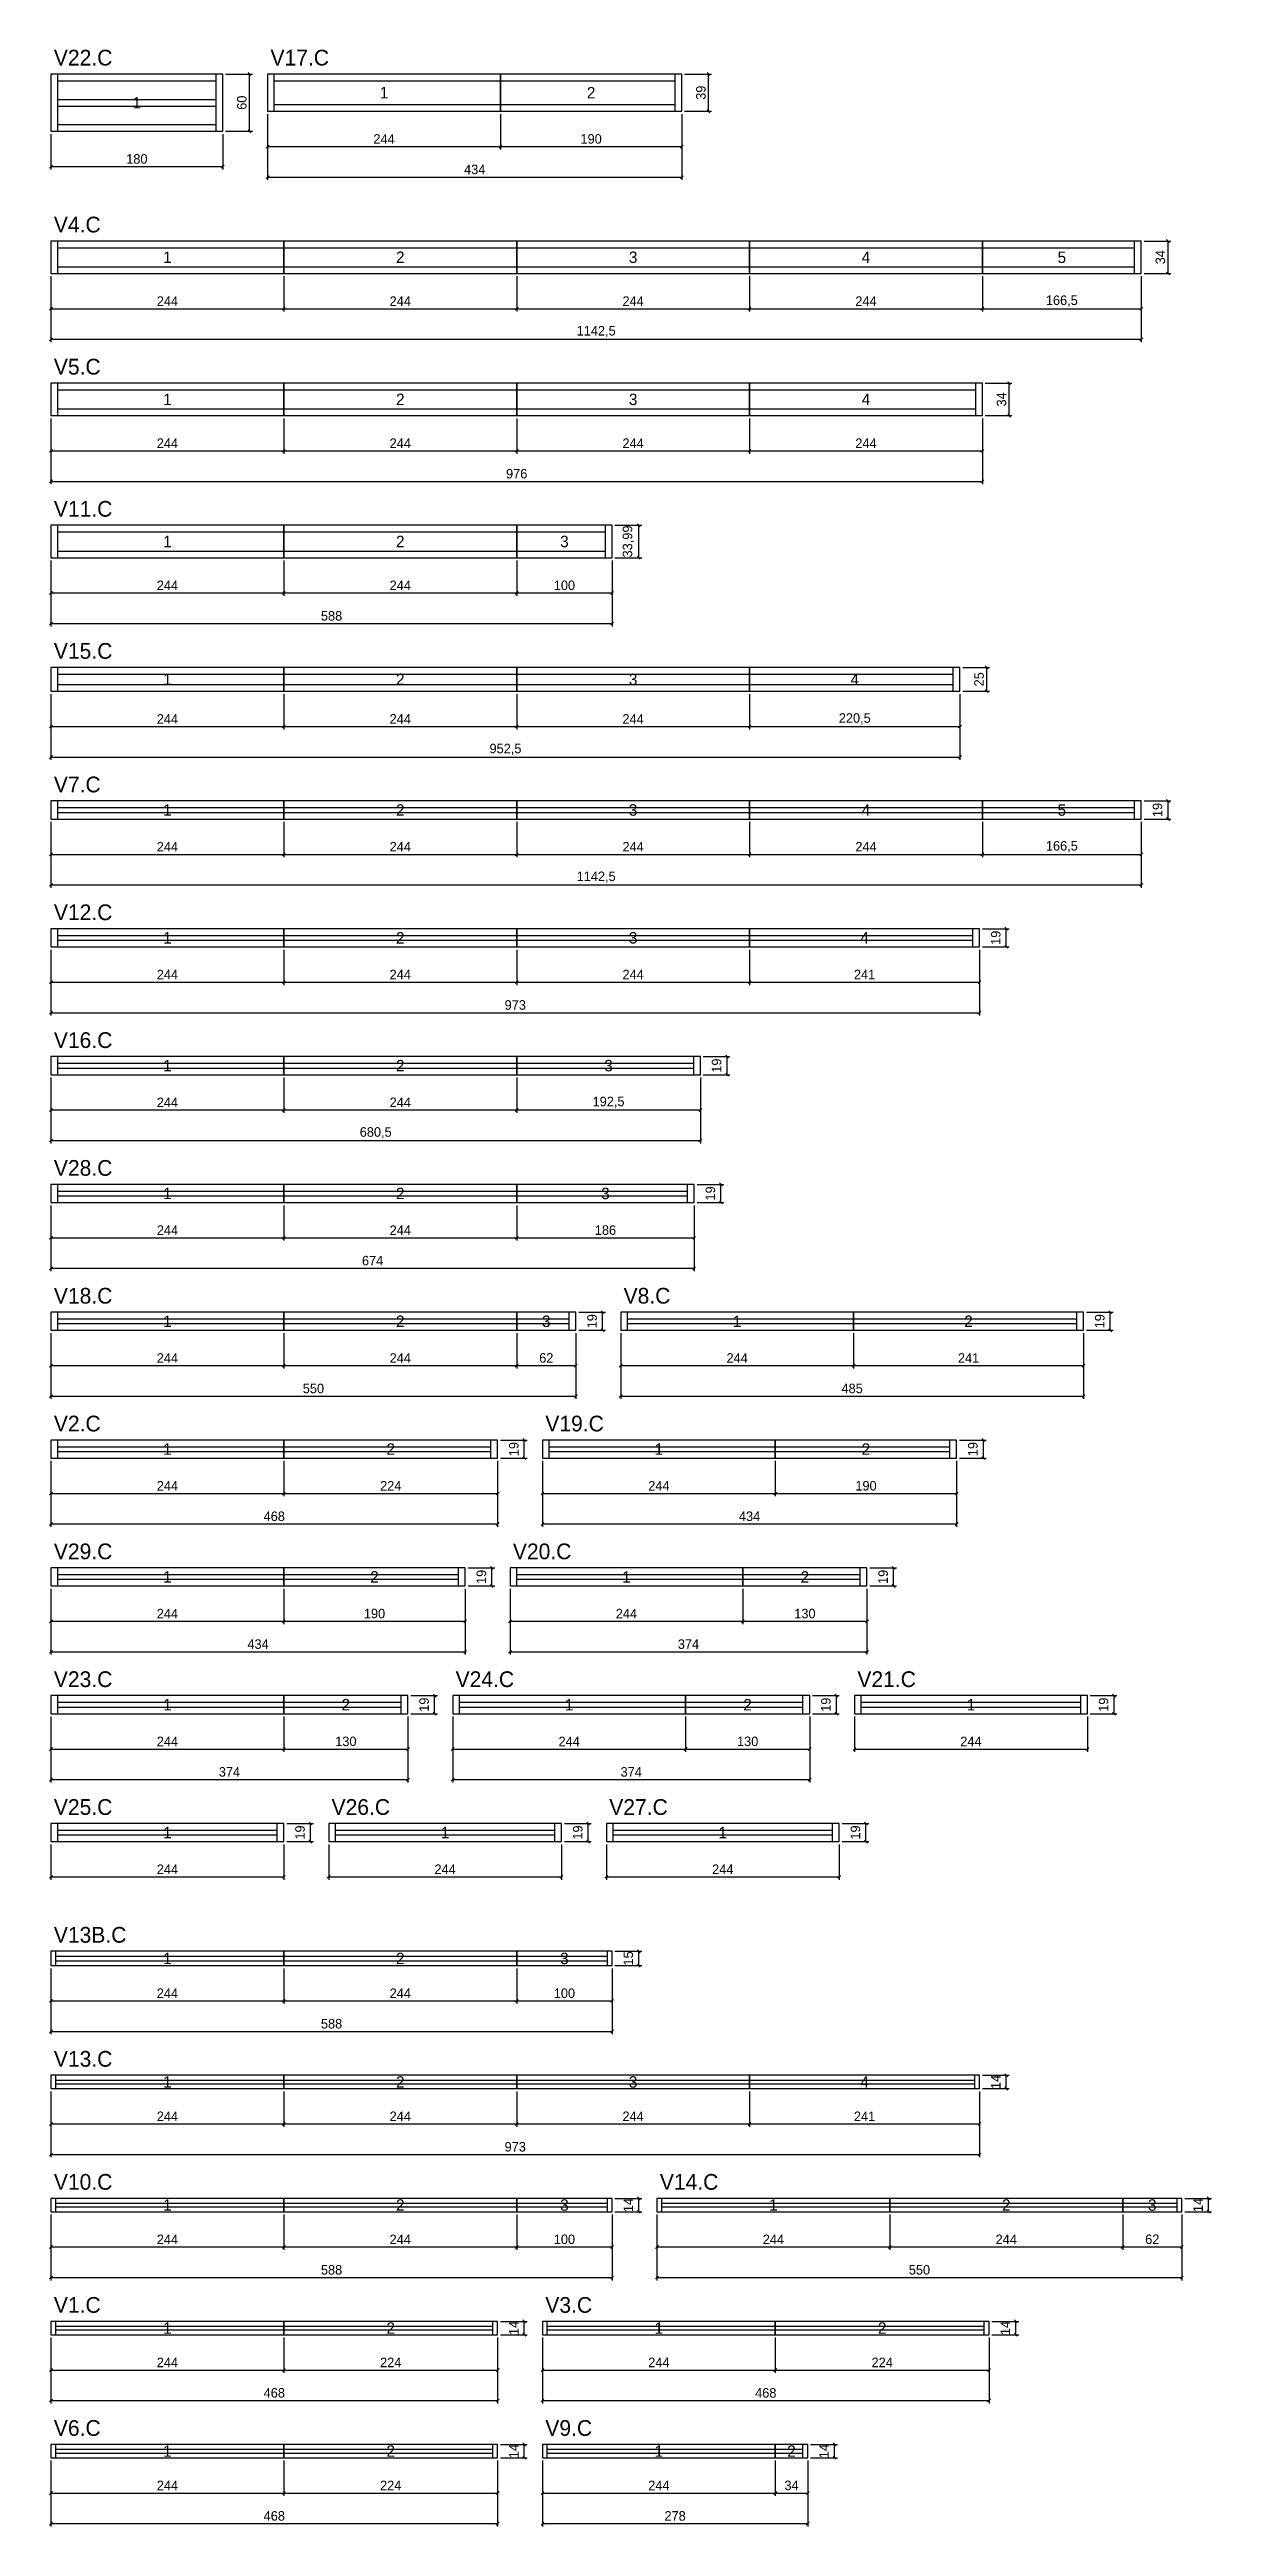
# Model space of a CAD drawing. Extents: x -2 to 3070, y -2571 to 1250.
# Drawn here: x -2 to 1216, y -2571 to 26 of the extents above; entities that cross this region are included whole.
import ezdxf
from ezdxf.enums import TextEntityAlignment as Align

# ---------------------------------------------------------------- set-up
doc = ezdxf.new("R2010")
doc.units = 0
for name, color, linetype in [('5', 5, 'Continuous'), ('COTA', 241, 'Continuous'), ('NOMENCLATURA', 7, 'Continuous'), ('Painéis', 200, 'Continuous'), ('SARR_2.2x7', 40, 'Continuous')]:
    doc.layers.add(name, color=color, linetype=linetype)
doc.dimstyles.new('PAINEL', dxfattribs={"dimtxt": 10, "dimasz": 3, "dimexe": 3, "dimexo": 3, "dimgap": 3, "dimtad": 1, "dimblk": 'OBLIQUE', "dimblk1": 'OBLIQUE', "dimcen": 2.5, "dimclrd": 4, "dimclre": 4, "dimclrt": 240, "dimazin": 3, "dimtfac": 1, "dimtmove": 0, "dimatfit": 3})

msp = doc.modelspace()

# ---------------------------------------------------------------- texts
at = {"layer": '5'}
for s, p in [('1', (90, -30)), ('1', (349, -19.5)), ('2', (566, -19.5)), ('1', (122, -192)), ('2', (366, -192)), ('3', (610, -192)), ('4', (854, -192)), ('5', (1059.25, -192)), ('1', (122, -341)), ('2', (366, -341)), ('3', (610, -341)), ('4', (854, -341)), ('1', (122, -489.995)), ('2', (366, -489.995)), ('3', (538, -489.995)), ('1', (122, -634.49)), ('2', (366, -634.49)), ('3', (610, -634.49)), ('4', (842.25, -634.49)), ('1', (122, -771.49)), ('2', (366, -771.49)), ('3', (610, -771.49)), ('4', (854, -771.49)), ('5', (1059.25, -771.49)), ('1', (122, -905.49)), ('2', (366, -905.49)), ('3', (610, -905.49)), ('4', (852.5, -905.49)), ('1', (122, -1039.49)), ('2', (366, -1039.49)), ('3', (584.25, -1039.49)), ('1', (122, -1173.49)), ('2', (366, -1173.49)), ('3', (581, -1173.49)), ('1', (122, -1307.49)), ('2', (366, -1307.49)), ('3', (519, -1307.49)), ('1', (719, -1307.49)), ('2', (961.5, -1307.49)), ('1', (122, -1441.49)), ('2', (356, -1441.49)), ('1', (637, -1441.49)), ('2', (854, -1441.49)), ('1', (122, -1575.49)), ('2', (339, -1575.49)), ('1', (603, -1575.49)), ('2', (790, -1575.49)), ('1', (122, -1709.49)), ('2', (309, -1709.49)), ('1', (543, -1709.49)), ('2', (730, -1709.49)), ('1', (964, -1709.49)), ('1', (122, -1843.49)), ('1', (413, -1843.49)), ('1', (704, -1843.49)), ('1', (122, -1975.49)), ('2', (366, -1975.49)), ('3', (538, -1975.49)), ('1', (122, -2104.99)), ('2', (366, -2104.99)), ('3', (610, -2104.99)), ('4', (852.5, -2104.99)), ('1', (122, -2233.99)), ('2', (366, -2233.99)), ('3', (538, -2233.99)), ('1', (757, -2233.99)), ('2', (1001, -2233.99)), ('3', (1154, -2233.99)), ('1', (122, -2362.99)), ('2', (356, -2362.99)), ('1', (637, -2362.99)), ('2', (871, -2362.99)), ('1', (122, -2491.99)), ('2', (356, -2491.99)), ('1', (637, -2491.99)), ('2', (776, -2491.99))]:
    msp.add_text(s, height=12, dxfattribs=at).set_placement(p, align=Align.MIDDLE_CENTER)
at = {"layer": 'NOMENCLATURA'}
for s, p in [('V22.C', (3, 9)), ('V17.C', (230, 9)), ('V4.C', (3, -166)), ('V5.C', (3, -315)), ('V11.C', (3, -464)), ('V15.C', (3, -612.99)), ('V7.C', (3, -752.99)), ('V12.C', (3, -886.99)), ('V16.C', (3, -1020.99)), ('V28.C', (3, -1154.99)), ('V18.C', (3, -1288.99)), ('V8.C', (600, -1288.99)), ('V2.C', (3, -1422.99)), ('V19.C', (518, -1422.99)), ('V29.C', (3, -1556.99)), ('V20.C', (484, -1556.99)), ('V23.C', (3, -1690.99)), ('V24.C', (424, -1690.99)), ('V21.C', (845, -1690.99)), ('V25.C', (3, -1824.99)), ('V26.C', (294, -1824.99)), ('V27.C', (585, -1824.99)), ('V13B.C', (3, -1958.99)), ('V13.C', (3, -2088.99)), ('V10.C', (3, -2217.99)), ('V14.C', (638, -2217.99)), ('V1.C', (3, -2346.99)), ('V3.C', (518, -2346.99)), ('V6.C', (3, -2475.99)), ('V9.C', (518, -2475.99))]:
    msp.add_text(s, height=16.5, dxfattribs=at).set_placement(p)

# ---------------------------------------------------------------- blocks, each defined once
blk = doc.blocks.new('_OBLIQUE')
at = {"color": 0, "linetype": 'BYBLOCK'}
blk.add_line((-0.5, -0.5), (0.5, 0.5), dxfattribs=at)

# ---------------------------------------------------------------- dimensions: what is measured, and where the dimension line sits
at = {"layer": 'COTA'}
for base, p1, p2 in [((208, -60), (180, -60), (180, 0)), ((689, -39), (661, -39), (661, 0)), ((1170.5, -209), (1142.5, -209), (1142.5, -175)), ((1004, -358), (976, -358), (976, -324)), ((616, -506.99), (588, -506.99), (588, -473)), ((980.5, -646.99), (952.5, -646.99), (952.5, -621.99)), ((1170.5, -780.99), (1142.5, -780.99), (1142.5, -761.99)), ((1001, -914.99), (973, -914.99), (973, -895.99)), ((708.5, -1048.99), (680.5, -1048.99), (680.5, -1029.99)), ((702, -1182.99), (674, -1182.99), (674, -1163.99)), ((578, -1316.99), (550, -1316.99), (550, -1297.99)), ((1110, -1316.99), (1082, -1316.99), (1082, -1297.99)), ((496, -1450.99), (468, -1450.99), (468, -1431.99)), ((977, -1450.99), (949, -1450.99), (949, -1431.99)), ((462, -1584.99), (434, -1584.99), (434, -1565.99)), ((883, -1584.99), (855, -1584.99), (855, -1565.99)), ((402, -1718.99), (374, -1718.99), (374, -1699.99)), ((823, -1718.99), (795, -1718.99), (795, -1699.99)), ((1114, -1718.99), (1086, -1718.99), (1086, -1699.99)), ((272, -1852.99), (244, -1852.99), (244, -1833.99)), ((563, -1852.99), (535, -1852.99), (535, -1833.99)), ((854, -1852.99), (826, -1852.99), (826, -1833.99)), ((616, -1982.99), (588, -1982.99), (588, -1967.99)), ((1001, -2111.99), (973, -2111.99), (973, -2097.99)), ((616, -2240.99), (588, -2240.99), (588, -2226.99)), ((1213, -2240.99), (1185, -2240.99), (1185, -2226.99)), ((496, -2369.99), (468, -2369.99), (468, -2355.99)), ((1011, -2369.99), (983, -2369.99), (983, -2355.99)), ((496, -2498.99), (468, -2498.99), (468, -2484.99)), ((821, -2498.99), (793, -2498.99), (793, -2484.99))]:
    msp.add_linear_dim(base=base, p1=p1, p2=p2, angle=90, dimstyle='PAINEL', dxfattribs=at).render()
for base, p1, p2 in [((227, -76), (227, -39), (471, -39)), ((227, -108), (227, -39), (661, -39)), ((471, -76), (471, -39), (661, -39)), ((0, -97), (0, -60), (180, -60)), ((0, -246), (0, -209), (244, -209)), ((0, -278), (0, -209), (1142.5, -209)), ((244, -246), (244, -209), (488, -209)), ((488, -246), (488, -209), (732, -209)), ((732, -246), (732, -209), (976, -209)), ((976, -246), (976, -209), (1142.5, -209)), ((0, -395), (0, -358), (244, -358)), ((0, -427), (0, -358), (976, -358)), ((244, -395), (244, -358), (488, -358)), ((488, -395), (488, -358), (732, -358)), ((732, -395), (732, -358), (976, -358)), ((0, -543.99), (0, -506.99), (244, -506.99)), ((0, -575.99), (0, -506.99), (588, -506.99)), ((244, -543.99), (244, -506.99), (488, -506.99)), ((488, -543.99), (488, -506.99), (588, -506.99)), ((0, -683.99), (0, -646.99), (244, -646.99)), ((0, -715.99), (0, -646.99), (952.5, -646.99)), ((244, -683.99), (244, -646.99), (488, -646.99)), ((488, -683.99), (488, -646.99), (732, -646.99)), ((732, -683.99), (732, -646.99), (952.5, -646.99)), ((0, -817.99), (0, -780.99), (244, -780.99)), ((0, -849.99), (0, -780.99), (1142.5, -780.99)), ((244, -817.99), (244, -780.99), (488, -780.99)), ((488, -817.99), (488, -780.99), (732, -780.99)), ((732, -817.99), (732, -780.99), (976, -780.99)), ((976, -817.99), (976, -780.99), (1142.5, -780.99)), ((0, -951.99), (0, -914.99), (244, -914.99)), ((0, -983.99), (0, -914.99), (973, -914.99)), ((244, -951.99), (244, -914.99), (488, -914.99)), ((488, -951.99), (488, -914.99), (732, -914.99)), ((732, -951.99), (732, -914.99), (973, -914.99)), ((0, -1085.99), (0, -1048.99), (244, -1048.99)), ((0, -1117.99), (0, -1048.99), (680.5, -1048.99)), ((244, -1085.99), (244, -1048.99), (488, -1048.99)), ((488, -1085.99), (488, -1048.99), (680.5, -1048.99)), ((0, -1219.99), (0, -1182.99), (244, -1182.99)), ((0, -1251.99), (0, -1182.99), (674, -1182.99)), ((244, -1219.99), (244, -1182.99), (488, -1182.99)), ((488, -1219.99), (488, -1182.99), (674, -1182.99)), ((0, -1353.99), (0, -1316.99), (244, -1316.99)), ((0, -1385.99), (0, -1316.99), (550, -1316.99)), ((244, -1353.99), (244, -1316.99), (488, -1316.99)), ((488, -1353.99), (488, -1316.99), (550, -1316.99)), ((597, -1353.99), (597, -1316.99), (841, -1316.99)), ((597, -1385.99), (597, -1316.99), (1082, -1316.99)), ((841, -1353.99), (841, -1316.99), (1082, -1316.99)), ((0, -1487.99), (0, -1450.99), (244, -1450.99)), ((0, -1519.99), (0, -1450.99), (468, -1450.99)), ((244, -1487.99), (244, -1450.99), (468, -1450.99)), ((515, -1487.99), (515, -1450.99), (759, -1450.99)), ((515, -1519.99), (515, -1450.99), (949, -1450.99)), ((759, -1487.99), (759, -1450.99), (949, -1450.99)), ((0, -1621.99), (0, -1584.99), (244, -1584.99)), ((0, -1653.99), (0, -1584.99), (434, -1584.99)), ((244, -1621.99), (244, -1584.99), (434, -1584.99)), ((481, -1621.99), (481, -1584.99), (725, -1584.99)), ((481, -1653.99), (481, -1584.99), (855, -1584.99)), ((725, -1621.99), (725, -1584.99), (855, -1584.99)), ((0, -1755.99), (0, -1718.99), (244, -1718.99)), ((0, -1787.99), (0, -1718.99), (374, -1718.99)), ((244, -1755.99), (244, -1718.99), (374, -1718.99)), ((421, -1755.99), (421, -1718.99), (665, -1718.99)), ((421, -1787.99), (421, -1718.99), (795, -1718.99)), ((665, -1755.99), (665, -1718.99), (795, -1718.99)), ((842, -1755.99), (842, -1718.99), (1086, -1718.99)), ((0, -1889.99), (0, -1852.99), (244, -1852.99)), ((291, -1889.99), (291, -1852.99), (535, -1852.99)), ((582, -1889.99), (582, -1852.99), (826, -1852.99)), ((0, -2019.99), (0, -1982.99), (244, -1982.99)), ((0, -2051.99), (0, -1982.99), (588, -1982.99)), ((244, -2019.99), (244, -1982.99), (488, -1982.99)), ((488, -2019.99), (488, -1982.99), (588, -1982.99)), ((0, -2148.99), (0, -2111.99), (244, -2111.99)), ((0, -2180.99), (0, -2111.99), (973, -2111.99)), ((244, -2148.99), (244, -2111.99), (488, -2111.99)), ((488, -2148.99), (488, -2111.99), (732, -2111.99)), ((732, -2148.99), (732, -2111.99), (973, -2111.99)), ((0, -2277.99), (0, -2240.99), (244, -2240.99)), ((0, -2309.99), (0, -2240.99), (588, -2240.99)), ((244, -2277.99), (244, -2240.99), (488, -2240.99)), ((488, -2277.99), (488, -2240.99), (588, -2240.99)), ((635, -2277.99), (635, -2240.99), (879, -2240.99)), ((635, -2309.99), (635, -2240.99), (1185, -2240.99)), ((879, -2277.99), (879, -2240.99), (1123, -2240.99)), ((1123, -2277.99), (1123, -2240.99), (1185, -2240.99)), ((0, -2406.99), (0, -2369.99), (244, -2369.99)), ((0, -2438.99), (0, -2369.99), (468, -2369.99)), ((244, -2406.99), (244, -2369.99), (468, -2369.99)), ((515, -2406.99), (515, -2369.99), (759, -2369.99)), ((515, -2438.99), (515, -2369.99), (983, -2369.99)), ((759, -2406.99), (759, -2369.99), (983, -2369.99)), ((0, -2535.99), (0, -2498.99), (244, -2498.99)), ((0, -2567.99), (0, -2498.99), (468, -2498.99)), ((244, -2535.99), (244, -2498.99), (468, -2498.99)), ((515, -2535.99), (515, -2498.99), (759, -2498.99)), ((515, -2567.99), (515, -2498.99), (793, -2498.99)), ((759, -2535.99), (759, -2498.99), (793, -2498.99))]:
    msp.add_linear_dim(base=base, p1=p1, p2=p2, dimstyle='PAINEL', dxfattribs=at).render()

# ---------------------------------------------------------------- linework, layer by layer
at = {"layer": 'Painéis'}
for points in [[(0, -60), (180, -60), (180, 0), (0, 0)], [(227, -39), (471, -39), (471, 0), (227, 0)], [(471, -39), (661, -39), (661, 0), (471, 0)], [(0, -209), (244, -209), (244, -175), (0, -175)], [(244, -209), (488, -209), (488, -175), (244, -175)], [(488, -209), (732, -209), (732, -175), (488, -175)], [(732, -209), (976, -209), (976, -175), (732, -175)], [(976, -209), (1142.5, -209), (1142.5, -175), (976, -175)], [(0, -358), (244, -358), (244, -324), (0, -324)], [(244, -358), (488, -358), (488, -324), (244, -324)], [(488, -358), (732, -358), (732, -324), (488, -324)], [(732, -358), (976, -358), (976, -324), (732, -324)], [(0, -506.99), (244, -506.99), (244, -473), (0, -473)], [(244, -506.99), (488, -506.99), (488, -473), (244, -473)], [(488, -506.99), (588, -506.99), (588, -473), (488, -473)], [(0, -646.99), (244, -646.99), (244, -621.99), (0, -621.99)], [(244, -646.99), (488, -646.99), (488, -621.99), (244, -621.99)], [(488, -646.99), (732, -646.99), (732, -621.99), (488, -621.99)], [(732, -646.99), (952.5, -646.99), (952.5, -621.99), (732, -621.99)], [(0, -780.99), (244, -780.99), (244, -761.99), (0, -761.99)], [(244, -780.99), (488, -780.99), (488, -761.99), (244, -761.99)], [(488, -780.99), (732, -780.99), (732, -761.99), (488, -761.99)], [(732, -780.99), (976, -780.99), (976, -761.99), (732, -761.99)], [(976, -780.99), (1142.5, -780.99), (1142.5, -761.99), (976, -761.99)], [(0, -914.99), (244, -914.99), (244, -895.99), (0, -895.99)], [(244, -914.99), (488, -914.99), (488, -895.99), (244, -895.99)], [(488, -914.99), (732, -914.99), (732, -895.99), (488, -895.99)], [(732, -914.99), (973, -914.99), (973, -895.99), (732, -895.99)], [(0, -1048.99), (244, -1048.99), (244, -1029.99), (0, -1029.99)], [(244, -1048.99), (488, -1048.99), (488, -1029.99), (244, -1029.99)], [(488, -1048.99), (680.5, -1048.99), (680.5, -1029.99), (488, -1029.99)], [(0, -1182.99), (244, -1182.99), (244, -1163.99), (0, -1163.99)], [(244, -1182.99), (488, -1182.99), (488, -1163.99), (244, -1163.99)], [(488, -1182.99), (674, -1182.99), (674, -1163.99), (488, -1163.99)], [(0, -1316.99), (244, -1316.99), (244, -1297.99), (0, -1297.99)], [(244, -1316.99), (488, -1316.99), (488, -1297.99), (244, -1297.99)], [(488, -1316.99), (550, -1316.99), (550, -1297.99), (488, -1297.99)], [(597, -1316.99), (841, -1316.99), (841, -1297.99), (597, -1297.99)], [(841, -1316.99), (1082, -1316.99), (1082, -1297.99), (841, -1297.99)], [(0, -1450.99), (244, -1450.99), (244, -1431.99), (0, -1431.99)], [(244, -1450.99), (468, -1450.99), (468, -1431.99), (244, -1431.99)], [(515, -1450.99), (759, -1450.99), (759, -1431.99), (515, -1431.99)], [(759, -1450.99), (949, -1450.99), (949, -1431.99), (759, -1431.99)], [(0, -1584.99), (244, -1584.99), (244, -1565.99), (0, -1565.99)], [(244, -1584.99), (434, -1584.99), (434, -1565.99), (244, -1565.99)], [(481, -1584.99), (725, -1584.99), (725, -1565.99), (481, -1565.99)], [(725, -1584.99), (855, -1584.99), (855, -1565.99), (725, -1565.99)], [(0, -1718.99), (244, -1718.99), (244, -1699.99), (0, -1699.99)], [(244, -1718.99), (374, -1718.99), (374, -1699.99), (244, -1699.99)], [(421, -1718.99), (665, -1718.99), (665, -1699.99), (421, -1699.99)], [(665, -1718.99), (795, -1718.99), (795, -1699.99), (665, -1699.99)], [(842, -1718.99), (1086, -1718.99), (1086, -1699.99), (842, -1699.99)], [(0, -1852.99), (244, -1852.99), (244, -1833.99), (0, -1833.99)], [(291, -1852.99), (535, -1852.99), (535, -1833.99), (291, -1833.99)], [(582, -1852.99), (826, -1852.99), (826, -1833.99), (582, -1833.99)], [(0, -1982.99), (244, -1982.99), (244, -1967.99), (0, -1967.99)], [(244, -1982.99), (488, -1982.99), (488, -1967.99), (244, -1967.99)], [(488, -1982.99), (588, -1982.99), (588, -1967.99), (488, -1967.99)], [(0, -2111.99), (244, -2111.99), (244, -2097.99), (0, -2097.99)], [(244, -2111.99), (488, -2111.99), (488, -2097.99), (244, -2097.99)], [(488, -2111.99), (732, -2111.99), (732, -2097.99), (488, -2097.99)], [(732, -2111.99), (973, -2111.99), (973, -2097.99), (732, -2097.99)], [(0, -2240.99), (244, -2240.99), (244, -2226.99), (0, -2226.99)], [(244, -2240.99), (488, -2240.99), (488, -2226.99), (244, -2226.99)], [(488, -2240.99), (588, -2240.99), (588, -2226.99), (488, -2226.99)], [(635, -2240.99), (879, -2240.99), (879, -2226.99), (635, -2226.99)], [(879, -2240.99), (1123, -2240.99), (1123, -2226.99), (879, -2226.99)], [(1123, -2240.99), (1185, -2240.99), (1185, -2226.99), (1123, -2226.99)], [(0, -2369.99), (244, -2369.99), (244, -2355.99), (0, -2355.99)], [(244, -2369.99), (468, -2369.99), (468, -2355.99), (244, -2355.99)], [(515, -2369.99), (759, -2369.99), (759, -2355.99), (515, -2355.99)], [(759, -2369.99), (983, -2369.99), (983, -2355.99), (759, -2355.99)], [(0, -2498.99), (244, -2498.99), (244, -2484.99), (0, -2484.99)], [(244, -2498.99), (468, -2498.99), (468, -2484.99), (244, -2484.99)], [(515, -2498.99), (759, -2498.99), (759, -2484.99), (515, -2484.99)], [(759, -2498.99), (793, -2498.99), (793, -2484.99), (759, -2484.99)]]:
    msp.add_lwpolyline(points, close=True, dxfattribs=at)
at = {"layer": 'SARR_2.2x7'}
for p, q in [((7, -60), (7, 0)), ((173, -60), (173, 0)), ((234, -39), (234, 0)), ((654, -39), (654, 0)), ((7, -7), (173, -7)), ((234, -7), (654, -7)), ((7, -26.5), (173, -26.5)), ((7, -33.5), (173, -33.5)), ((234, -32), (654, -32)), ((7, -53), (173, -53)), ((7, -209), (7, -175)), ((1135.5, -209), (1135.5, -175)), ((7, -182), (1135.5, -182)), ((7, -202), (1135.5, -202)), ((7, -358), (7, -324)), ((7, -331), (969, -331)), ((969, -358), (969, -324)), ((7, -351), (969, -351)), ((7, -506.99), (7, -473)), ((7, -480), (581, -480)), ((581, -506.99), (581, -473)), ((7, -499.99), (581, -499.99)), ((7, -646.99), (7, -621.99)), ((945.5, -646.99), (945.5, -621.99)), ((7, -628.99), (945.5, -628.99)), ((7, -639.99), (945.5, -639.99)), ((7, -780.99), (7, -761.99)), ((7, -768.99), (1135.5, -768.99)), ((7, -773.99), (1135.5, -773.99)), ((1135.5, -780.99), (1135.5, -761.99)), ((7, -914.99), (7, -895.99)), ((7, -902.99), (966, -902.99)), ((7, -907.99), (966, -907.99)), ((966, -914.99), (966, -895.99)), ((7, -1048.99), (7, -1029.99)), ((7, -1036.99), (673.5, -1036.99)), ((673.5, -1048.99), (673.5, -1029.99)), ((7, -1041.99), (673.5, -1041.99)), ((7, -1182.99), (7, -1163.99)), ((667, -1182.99), (667, -1163.99)), ((7, -1170.99), (667, -1170.99)), ((7, -1175.99), (667, -1175.99)), ((7, -1316.99), (7, -1297.99)), ((543, -1316.99), (543, -1297.99)), ((604, -1316.99), (604, -1297.99)), ((1075, -1316.99), (1075, -1297.99)), ((7, -1304.99), (543, -1304.99)), ((7, -1309.99), (543, -1309.99)), ((604, -1304.99), (1075, -1304.99)), ((604, -1309.99), (1075, -1309.99)), ((7, -1450.99), (7, -1431.99)), ((7, -1438.99), (461, -1438.99)), ((7, -1443.99), (461, -1443.99)), ((461, -1450.99), (461, -1431.99)), ((522, -1450.99), (522, -1431.99)), ((522, -1438.99), (942, -1438.99)), ((522, -1443.99), (942, -1443.99)), ((942, -1450.99), (942, -1431.99)), ((7, -1584.99), (7, -1565.99)), ((7, -1572.99), (427, -1572.99)), ((7, -1577.99), (427, -1577.99)), ((427, -1584.99), (427, -1565.99)), ((488, -1584.99), (488, -1565.99)), ((488, -1572.99), (848, -1572.99)), ((488, -1577.99), (848, -1577.99)), ((848, -1584.99), (848, -1565.99)), ((7, -1718.99), (7, -1699.99)), ((7, -1706.99), (367, -1706.99)), ((7, -1711.99), (367, -1711.99)), ((367, -1718.99), (367, -1699.99)), ((428, -1718.99), (428, -1699.99)), ((428, -1706.99), (788, -1706.99)), ((428, -1711.99), (788, -1711.99)), ((788, -1718.99), (788, -1699.99)), ((849, -1718.99), (849, -1699.99)), ((849, -1706.99), (1079, -1706.99)), ((849, -1711.99), (1079, -1711.99)), ((1079, -1718.99), (1079, -1699.99)), ((7, -1852.99), (7, -1833.99)), ((7, -1840.99), (237, -1840.99)), ((237, -1852.99), (237, -1833.99)), ((298, -1852.99), (298, -1833.99)), ((298, -1840.99), (528, -1840.99)), ((528, -1852.99), (528, -1833.99)), ((589, -1852.99), (589, -1833.99)), ((589, -1840.99), (819, -1840.99)), ((819, -1852.99), (819, -1833.99)), ((7, -1845.99), (237, -1845.99)), ((298, -1845.99), (528, -1845.99)), ((589, -1845.99), (819, -1845.99)), ((5, -1982.99), (5, -1967.99)), ((5, -1972.99), (583, -1972.99)), ((583, -1982.99), (583, -1967.99)), ((5, -1977.99), (583, -1977.99)), ((5, -2111.99), (5, -2097.99)), ((5, -2102.99), (968, -2102.99)), ((968, -2111.99), (968, -2097.99)), ((5, -2106.99), (968, -2106.99)), ((5, -2240.99), (5, -2226.99)), ((5, -2231.99), (583, -2231.99)), ((583, -2240.99), (583, -2226.99)), ((640, -2240.99), (640, -2226.99)), ((640, -2231.99), (1180, -2231.99)), ((1180, -2240.99), (1180, -2226.99)), ((5, -2235.99), (583, -2235.99)), ((640, -2235.99), (1180, -2235.99)), ((5, -2369.99), (5, -2355.99)), ((5, -2360.99), (463, -2360.99)), ((463, -2369.99), (463, -2355.99)), ((520, -2369.99), (520, -2355.99)), ((520, -2360.99), (978, -2360.99)), ((978, -2369.99), (978, -2355.99)), ((5, -2364.99), (463, -2364.99)), ((520, -2364.99), (978, -2364.99)), ((5, -2498.99), (5, -2484.99)), ((5, -2489.99), (463, -2489.99)), ((463, -2498.99), (463, -2484.99)), ((520, -2498.99), (520, -2484.99)), ((520, -2489.99), (788, -2489.99)), ((788, -2498.99), (788, -2484.99)), ((5, -2493.99), (463, -2493.99)), ((520, -2493.99), (788, -2493.99))]:
    msp.add_line(p, q, dxfattribs=at)

msp.set_redraw_order([(e.dxf.handle, doc.entitydb.next_handle()) for e in msp.query("TEXT MTEXT ATTDEF DIMENSION ARC_DIMENSION")])  # texts and dimensions are drawn at this point

doc.saveas('drawing.dxf')
